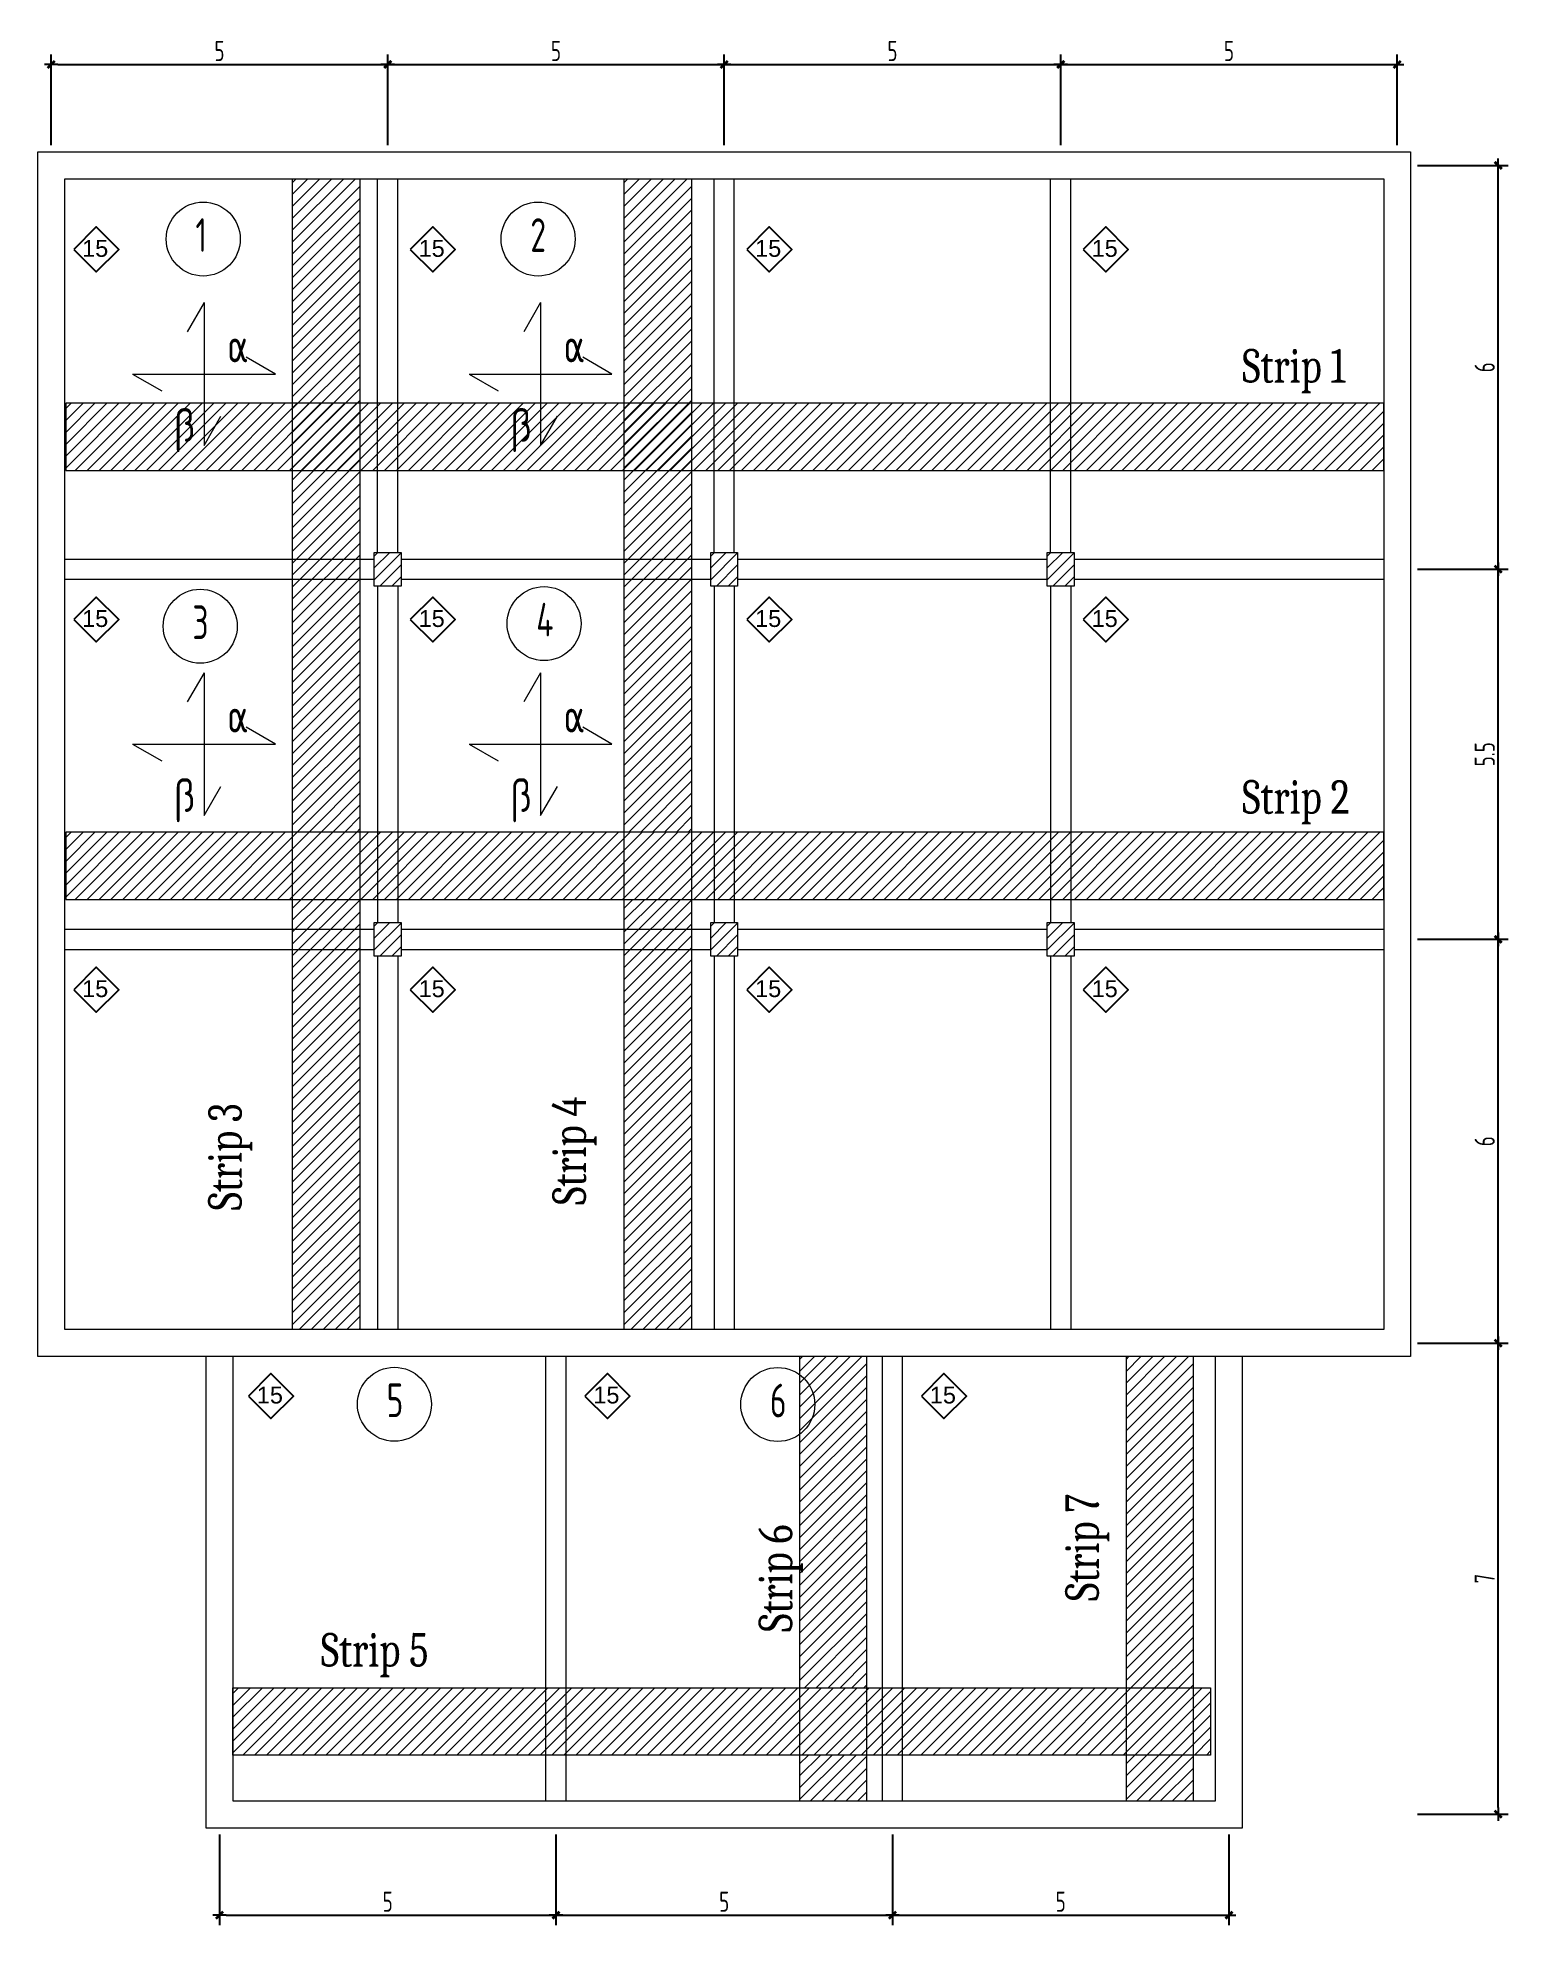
# Model space of a CAD drawing. Header units: metres. Extents: x 64 to 364, y 186 to 335.
# Drawn here: x 281.09 to 302.94, y 185.97 to 214.01 of the extents above; entities that cross this region are included whole.
import ezdxf

# ---------------------------------------------------------------- set-up
doc = ezdxf.new("R2010")
doc.units = ezdxf.units.M
doc.header["$MEASUREMENT"] = 0
for name, color, linetype in [('beam', 3, 'Continuous'), ('COLUMNS', 210, 'Continuous'), ('HATCH', 252, 'Continuous'), ('RC', 1, 'Continuous'), ('STEEL', 5, 'Continuous'), ('YQ_AXIS', 3, 'Continuous'), ('YQ_DIM', 3, 'Continuous')]:
    doc.layers.add(name, color=color, linetype=linetype)
doc.styles.add('1', font='arial.ttf')
doc.styles.add('YQ_DIM', font='SUPEROS.SHX', dxfattribs={"width": 0.8, "bigfont": 'HZDX.SHX'})
doc.dimstyles.new('yqm0_100', dxfattribs={"dimscale": 0.1, "dimtxt": 3, "dimasz": 1, "dimexe": 1.5, "dimexo": 3, "dimgap": 0.5, "dimtad": 1, "dimdec": 3, "dimdsep": 46, "dimtxsty": 'YQ_DIM', "dimblk": 'YQTICK', "dimcen": 0, "dimclrd": 256, "dimclre": 256, "dimclrt": 7, "dimadec": 1, "dimazin": 2, "dimtfac": 1, "dimtdec": 4, "dimtix": 1, "dimtmove": 2, "dimatfit": 2, "dimfxl": 1, "dimtolj": 1, "dimtzin": 0, "dimarcsym": 0})
pattern_1 = [(45, (0, -6.45064), (-0.088388348, 0.088388348), [])]

msp = doc.modelspace()

# ---------------------------------------------------------------- texts
at = {"layer": 'beam', "lineweight": 9, "char_height": 0.5, "attachment_point": 1, "style": 'YQ_DIM'}
for s, width, heights, insert in [('1', 0.713267, [0], (283.4299, 211.3312)), ('2', 0.713267, [0], (288.4061, 211.3312)), ('{\\fCambria Math|b0|i0|c0|p18;α}', 0.357085, [0], (283.9016, 209.6902)), ('{\\fCambria Math|b0|i0|c0|p18;α}', 0.357085, [0], (288.9016, 209.6902)), ('{\\fCambria Math|b0|i0|c0|p18;Strip 1}', 2.356456, [0.3506], (298.9829, 209.3893)), ('{\\fCambria Math|b0|i0|c0|p18;β}', 0.592009, [0], (283.1136, 208.5094)), ('{\\fCambria Math|b0|i0|c0|p18;β}', 0.592009, [0], (288.1136, 208.5094)), ('4', 0.713267, [0], (288.4944, 205.6167)), ('3', 0.713267, [0], (283.3853, 205.5782)), ('{\\fCambria Math|b0|i0|c0|p18;α}', 0.357085, [0], (283.9016, 204.1902)), ('{\\fCambria Math|b0|i0|c0|p18;α}', 0.357085, [0], (288.9016, 204.1902)), ('{\\fCambria Math|b0|i0|c0|p18;β}', 0.592009, [0], (283.1136, 203.0094)), ('{\\fCambria Math|b0|i0|c0|p18;β}', 0.592009, [0], (288.1136, 203.0094)), ('{\\fCambria Math|b0|i0|c0|p18;Strip 2}', 2.356456, [0.3506], (298.9829, 202.9833)), ('5', 0.713267, [0], (286.2708, 194.0171)), ('6', 0.713267, [0], (291.9673, 194.0138)), ('{\\fCambria Math|b0|i0|c0|p18;Strip 5}', 2.356456, [0.3506], (285.2923, 190.3099))]:
    msp.add_mtext_dynamic_manual_height_columns(s, width=width, gutter_width=1, heights=heights, dxfattribs=dict(at, insert=insert))
at = {"layer": 'beam', "lineweight": 9, "char_height": 0.5, "attachment_point": 1, "rotation": 90, "style": 'YQ_DIM'}
for s, insert in [('{\\fCambria Math|b0|i0|c0|p18;Strip 3}', (283.6188, 196.5883)), ('{\\fCambria Math|b0|i0|c0|p18;Strip 4}', (288.7328, 196.6702)), ('{\\fCambria Math|b0|i0|c0|p18;Strip 7}', (296.3544, 190.7839)), ('{\\fCambria Math|b0|i0|c0|p18;Strip 6}', (291.7985, 190.3254))]:
    msp.add_mtext_dynamic_manual_height_columns(s, width=2.356456, gutter_width=1, heights=[0.3506], dxfattribs=dict(at, insert=insert))
at = {"layer": 'YQ_DIM', "style": '1'}
for p in [(281.7459, 210.7583), (286.7459, 210.7583), (291.7459, 210.7583), (296.7459, 210.7583), (281.7459, 205.2583), (286.7459, 205.2583), (291.7459, 205.2583), (296.7459, 205.2583), (281.7459, 199.7583), (286.7459, 199.7583), (291.7459, 199.7583), (296.7459, 199.7583)]:
    msp.add_text('15', height=0.25, dxfattribs=at).set_placement(p)

# ---------------------------------------------------------------- blocks, each defined once
blk = doc.blocks.new('YQTICK')
blk.add_line((-1, 0), (1, 0))
at = {"const_width": 0.4}
blk.add_lwpolyline([(0.53, 0.53), (-0.53, -0.53)], dxfattribs=at)
blk = doc.blocks.new('*D81')
at = {"layer": 'Defpoints', "color": 0, "lineweight": 9, "transparency": 16777216}
for p in [(283.787, 187.617), (288.787, 187.617), (288.787, 186.117)]:
    blk.add_point(p, dxfattribs=at)
at = {"layer": 'YQ_DIM', "lineweight": -2, "transparency": 16777216}
for p, q in [((283.787, 187.317), (283.787, 185.967)), ((288.787, 187.317), (288.787, 185.967)), ((283.887, 186.117), (288.687, 186.117))]:
    blk.add_line(p, q, dxfattribs=at)
at = {"layer": 'YQ_DIM', "lineweight": -2, "transparency": 16777216, "xscale": 0.1, "yscale": 0.1, "zscale": 0.1, "rotation": 180}
blk.add_blockref('YQTICK', (283.787, 186.117), dxfattribs=at)
at = {"layer": 'YQ_DIM', "lineweight": -2, "transparency": 16777216, "xscale": 0.1, "yscale": 0.1, "zscale": 0.1}
blk.add_blockref('YQTICK', (288.787, 186.117), dxfattribs=at)
at = {"layer": 'YQ_DIM', "color": 7, "lineweight": 9, "transparency": 16777216, "insert": (286.287, 186.317), "char_height": 0.3, "attachment_point": 5, "style": 'YQ_DIM'}
blk.add_mtext('\\A1;5', dxfattribs=at)
blk = doc.blocks.new('*D82')
at = {"layer": 'Defpoints', "color": 0, "lineweight": 9, "transparency": 16777216}
for p in [(288.787, 187.617), (293.787, 187.617), (293.787, 186.117)]:
    blk.add_point(p, dxfattribs=at)
at = {"layer": 'YQ_DIM', "lineweight": -2, "transparency": 16777216}
for p, q in [((288.787, 187.317), (288.787, 185.967)), ((293.787, 187.317), (293.787, 185.967)), ((288.887, 186.117), (293.687, 186.117))]:
    blk.add_line(p, q, dxfattribs=at)
at = {"layer": 'YQ_DIM', "lineweight": -2, "transparency": 16777216, "xscale": 0.1, "yscale": 0.1, "zscale": 0.1, "rotation": 180}
blk.add_blockref('YQTICK', (288.787, 186.117), dxfattribs=at)
at = {"layer": 'YQ_DIM', "lineweight": -2, "transparency": 16777216, "xscale": 0.1, "yscale": 0.1, "zscale": 0.1}
blk.add_blockref('YQTICK', (293.787, 186.117), dxfattribs=at)
at = {"layer": 'YQ_DIM', "color": 7, "lineweight": 9, "transparency": 16777216, "insert": (291.287, 186.317), "char_height": 0.3, "attachment_point": 5, "style": 'YQ_DIM'}
blk.add_mtext('\\A1;5', dxfattribs=at)
blk = doc.blocks.new('*D83')
at = {"layer": 'Defpoints', "color": 0, "lineweight": 9, "transparency": 16777216}
for p in [(293.787, 187.617), (298.787, 187.617), (298.787, 186.117)]:
    blk.add_point(p, dxfattribs=at)
at = {"layer": 'YQ_DIM', "lineweight": -2, "transparency": 16777216}
for p, q in [((293.787, 187.317), (293.787, 185.967)), ((298.787, 187.317), (298.787, 185.967)), ((293.887, 186.117), (298.687, 186.117))]:
    blk.add_line(p, q, dxfattribs=at)
at = {"layer": 'YQ_DIM', "lineweight": -2, "transparency": 16777216, "xscale": 0.1, "yscale": 0.1, "zscale": 0.1, "rotation": 180}
blk.add_blockref('YQTICK', (293.787, 186.117), dxfattribs=at)
at = {"layer": 'YQ_DIM', "lineweight": -2, "transparency": 16777216, "xscale": 0.1, "yscale": 0.1, "zscale": 0.1}
blk.add_blockref('YQTICK', (298.787, 186.117), dxfattribs=at)
at = {"layer": 'YQ_DIM', "color": 7, "lineweight": 9, "transparency": 16777216, "insert": (296.287, 186.317), "char_height": 0.3, "attachment_point": 5, "style": 'YQ_DIM'}
blk.add_mtext('\\A1;5', dxfattribs=at)
blk = doc.blocks.new('*D84')
at = {"layer": 'Defpoints', "color": 0, "lineweight": 9, "transparency": 16777216}
for p in [(286.287, 213.617), (281.287, 212.117), (286.287, 212.117)]:
    blk.add_point(p, dxfattribs=at)
at = {"layer": 'YQ_DIM', "lineweight": -2, "transparency": 16777216}
for p, q in [((281.287, 212.417), (281.287, 213.767)), ((286.287, 212.417), (286.287, 213.767)), ((281.387, 213.617), (286.187, 213.617))]:
    blk.add_line(p, q, dxfattribs=at)
at = {"layer": 'YQ_DIM', "lineweight": -2, "transparency": 16777216, "xscale": 0.1, "yscale": 0.1, "zscale": 0.1, "rotation": 180}
blk.add_blockref('YQTICK', (281.287, 213.617), dxfattribs=at)
at = {"layer": 'YQ_DIM', "lineweight": -2, "transparency": 16777216, "xscale": 0.1, "yscale": 0.1, "zscale": 0.1}
blk.add_blockref('YQTICK', (286.287, 213.617), dxfattribs=at)
at = {"layer": 'YQ_DIM', "color": 7, "lineweight": 9, "transparency": 16777216, "insert": (283.787, 213.817), "char_height": 0.3, "attachment_point": 5, "style": 'YQ_DIM'}
blk.add_mtext('\\A1;5', dxfattribs=at)
blk = doc.blocks.new('*D85')
at = {"layer": 'Defpoints', "color": 0, "lineweight": 9, "transparency": 16777216}
for p in [(291.287, 213.617), (286.287, 212.117), (291.287, 212.117)]:
    blk.add_point(p, dxfattribs=at)
at = {"layer": 'YQ_DIM', "lineweight": -2, "transparency": 16777216}
for p, q in [((286.287, 212.417), (286.287, 213.767)), ((291.287, 212.417), (291.287, 213.767)), ((286.387, 213.617), (291.187, 213.617))]:
    blk.add_line(p, q, dxfattribs=at)
at = {"layer": 'YQ_DIM', "lineweight": -2, "transparency": 16777216, "xscale": 0.1, "yscale": 0.1, "zscale": 0.1, "rotation": 180}
blk.add_blockref('YQTICK', (286.287, 213.617), dxfattribs=at)
at = {"layer": 'YQ_DIM', "lineweight": -2, "transparency": 16777216, "xscale": 0.1, "yscale": 0.1, "zscale": 0.1}
blk.add_blockref('YQTICK', (291.287, 213.617), dxfattribs=at)
at = {"layer": 'YQ_DIM', "color": 7, "lineweight": 9, "transparency": 16777216, "insert": (288.787, 213.817), "char_height": 0.3, "attachment_point": 5, "style": 'YQ_DIM'}
blk.add_mtext('\\A1;5', dxfattribs=at)
blk = doc.blocks.new('*D86')
at = {"layer": 'Defpoints', "color": 0, "lineweight": 9, "transparency": 16777216}
for p in [(296.287, 213.617), (291.287, 212.117), (296.287, 212.117)]:
    blk.add_point(p, dxfattribs=at)
at = {"layer": 'YQ_DIM', "lineweight": -2, "transparency": 16777216}
for p, q in [((291.287, 212.417), (291.287, 213.767)), ((296.287, 212.417), (296.287, 213.767)), ((291.387, 213.617), (296.187, 213.617))]:
    blk.add_line(p, q, dxfattribs=at)
at = {"layer": 'YQ_DIM', "lineweight": -2, "transparency": 16777216, "xscale": 0.1, "yscale": 0.1, "zscale": 0.1, "rotation": 180}
blk.add_blockref('YQTICK', (291.287, 213.617), dxfattribs=at)
at = {"layer": 'YQ_DIM', "lineweight": -2, "transparency": 16777216, "xscale": 0.1, "yscale": 0.1, "zscale": 0.1}
blk.add_blockref('YQTICK', (296.287, 213.617), dxfattribs=at)
at = {"layer": 'YQ_DIM', "color": 7, "lineweight": 9, "transparency": 16777216, "insert": (293.787, 213.817), "char_height": 0.3, "attachment_point": 5, "style": 'YQ_DIM'}
blk.add_mtext('\\A1;5', dxfattribs=at)
blk = doc.blocks.new('*D87')
at = {"layer": 'Defpoints', "color": 0, "lineweight": 9, "transparency": 16777216}
for p in [(301.287, 213.617), (296.287, 212.117), (301.287, 212.117)]:
    blk.add_point(p, dxfattribs=at)
at = {"layer": 'YQ_DIM', "lineweight": -2, "transparency": 16777216}
for p, q in [((296.287, 212.417), (296.287, 213.767)), ((301.287, 212.417), (301.287, 213.767)), ((296.387, 213.617), (301.187, 213.617))]:
    blk.add_line(p, q, dxfattribs=at)
at = {"layer": 'YQ_DIM', "lineweight": -2, "transparency": 16777216, "xscale": 0.1, "yscale": 0.1, "zscale": 0.1, "rotation": 180}
blk.add_blockref('YQTICK', (296.287, 213.617), dxfattribs=at)
at = {"layer": 'YQ_DIM', "lineweight": -2, "transparency": 16777216, "xscale": 0.1, "yscale": 0.1, "zscale": 0.1}
blk.add_blockref('YQTICK', (301.287, 213.617), dxfattribs=at)
at = {"layer": 'YQ_DIM', "color": 7, "lineweight": 9, "transparency": 16777216, "insert": (298.787, 213.817), "char_height": 0.3, "attachment_point": 5, "style": 'YQ_DIM'}
blk.add_mtext('\\A1;5', dxfattribs=at)
blk = doc.blocks.new('*D88')
at = {"layer": 'Defpoints', "color": 0, "lineweight": 9, "transparency": 16777216}
for p in [(301.287, 194.617), (302.787, 194.617), (301.287, 187.617)]:
    blk.add_point(p, dxfattribs=at)
at = {"layer": 'YQ_DIM', "lineweight": -2, "transparency": 16777216}
for p, q in [((301.587, 194.617), (302.937, 194.617)), ((302.787, 187.717), (302.787, 194.517)), ((301.587, 187.617), (302.937, 187.617))]:
    blk.add_line(p, q, dxfattribs=at)
at = {"layer": 'YQ_DIM', "lineweight": -2, "transparency": 16777216, "xscale": 0.1, "yscale": 0.1, "zscale": 0.1}
for p, rotation in [((302.787, 194.617), 90), ((302.787, 187.617), 270)]:
    blk.add_blockref('YQTICK', p, dxfattribs=dict(at, rotation=rotation))
at = {"layer": 'YQ_DIM', "color": 7, "lineweight": 9, "transparency": 16777216, "insert": (302.587, 191.117), "char_height": 0.3, "attachment_point": 5, "rotation": 90, "style": 'YQ_DIM'}
blk.add_mtext('\\A1;7', dxfattribs=at)
blk = doc.blocks.new('*D89')
at = {"layer": 'Defpoints', "color": 0, "lineweight": 9, "transparency": 16777216}
for p in [(301.287, 200.617), (302.787, 200.617), (301.287, 194.617)]:
    blk.add_point(p, dxfattribs=at)
at = {"layer": 'YQ_DIM', "lineweight": -2, "transparency": 16777216}
for p, q in [((301.587, 200.617), (302.937, 200.617)), ((302.787, 194.717), (302.787, 200.517)), ((301.587, 194.617), (302.937, 194.617))]:
    blk.add_line(p, q, dxfattribs=at)
at = {"layer": 'YQ_DIM', "lineweight": -2, "transparency": 16777216, "xscale": 0.1, "yscale": 0.1, "zscale": 0.1}
for p, rotation in [((302.787, 200.617), 90), ((302.787, 194.617), 270)]:
    blk.add_blockref('YQTICK', p, dxfattribs=dict(at, rotation=rotation))
at = {"layer": 'YQ_DIM', "color": 7, "lineweight": 9, "transparency": 16777216, "insert": (302.587, 197.617), "char_height": 0.3, "attachment_point": 5, "rotation": 90, "style": 'YQ_DIM'}
blk.add_mtext('\\A1;6', dxfattribs=at)
blk = doc.blocks.new('*D90')
at = {"layer": 'Defpoints', "color": 0, "lineweight": 9, "transparency": 16777216}
for p in [(301.287, 206.117), (302.787, 206.117), (301.287, 200.617)]:
    blk.add_point(p, dxfattribs=at)
at = {"layer": 'YQ_DIM', "lineweight": -2, "transparency": 16777216}
for p, q in [((301.587, 206.117), (302.937, 206.117)), ((302.787, 200.717), (302.787, 206.017)), ((301.587, 200.617), (302.937, 200.617))]:
    blk.add_line(p, q, dxfattribs=at)
at = {"layer": 'YQ_DIM', "lineweight": -2, "transparency": 16777216, "xscale": 0.1, "yscale": 0.1, "zscale": 0.1}
for p, rotation in [((302.787, 206.117), 90), ((302.787, 200.617), 270)]:
    blk.add_blockref('YQTICK', p, dxfattribs=dict(at, rotation=rotation))
at = {"layer": 'YQ_DIM', "color": 7, "lineweight": 9, "transparency": 16777216, "insert": (302.587, 203.367), "char_height": 0.3, "attachment_point": 5, "rotation": 90, "style": 'YQ_DIM'}
blk.add_mtext('\\A1;5.5', dxfattribs=at)
blk = doc.blocks.new('*D91')
at = {"layer": 'Defpoints', "color": 0, "lineweight": 9, "transparency": 16777216}
for p in [(301.287, 212.117), (302.787, 212.117), (301.287, 206.117)]:
    blk.add_point(p, dxfattribs=at)
at = {"layer": 'YQ_DIM', "lineweight": -2, "transparency": 16777216}
for p, q in [((301.587, 212.117), (302.937, 212.117)), ((302.787, 206.217), (302.787, 212.017)), ((301.587, 206.117), (302.937, 206.117))]:
    blk.add_line(p, q, dxfattribs=at)
at = {"layer": 'YQ_DIM', "lineweight": -2, "transparency": 16777216, "xscale": 0.1, "yscale": 0.1, "zscale": 0.1}
for p, rotation in [((302.787, 212.117), 90), ((302.787, 206.117), 270)]:
    blk.add_blockref('YQTICK', p, dxfattribs=dict(at, rotation=rotation))
at = {"layer": 'YQ_DIM', "color": 7, "lineweight": 9, "transparency": 16777216, "insert": (302.587, 209.117), "char_height": 0.3, "attachment_point": 5, "rotation": 90, "style": 'YQ_DIM'}
blk.add_mtext('\\A1;6', dxfattribs=at)
blk = doc.blocks.new('*U73')
at = {"layer": 'YQ_DIM'}
blk.add_lwpolyline([(-0.334, 0), (0, -0.334), (0.334, 0), (0, 0.334)], close=True, dxfattribs=at)
at = {"layer": 'YQ_DIM', "style": '1'}
blk.add_text('15', height=0.25, dxfattribs=at).set_placement((-0.21, -0.11))
blk = doc.blocks.new('*U74')
at = {"layer": 'YQ_AXIS', "color": 0, "linetype": 'ByBlock', "lineweight": -2, "transparency": 16777216}
for p in [(0, 0), (5, 0), (10, 0)]:
    blk.add_blockref('*U73', p, dxfattribs=at)
blk = doc.blocks.new('*U75')
at = {"layer": 'beam', "lineweight": 9}
for p, q in [((-2.3, 0.15), (2.3, 0.15)), ((-2.3, -0.15), (2.3, -0.15))]:
    blk.add_line(p, q, dxfattribs=at)
blk = doc.blocks.new('*U76')
at = {"layer": 'HATCH', "color": 0, "linetype": 'ByBlock', "lineweight": -2, "transparency": 16777216}
for p in [(-15, 0), (-10, 0), (-5, 0), (0, 0), (-15, -5.5), (-10, -5.5), (-5, -5.5), (0, -5.5)]:
    blk.add_blockref('*U75', p, dxfattribs=at)
blk = doc.blocks.new('*U77')
at = {"layer": 'beam', "lineweight": 9}
for p, q in [((-0.15, -2.775), (-0.15, 2.775)), ((0.15, -2.775), (0.15, 2.775))]:
    blk.add_line(p, q, dxfattribs=at)
blk = doc.blocks.new('*U78')
at = {"layer": 'HATCH', "color": 0, "linetype": 'ByBlock', "lineweight": -2, "transparency": 16777216}
for p in [(-10, 0), (-5, 0), (0, 0)]:
    blk.add_blockref('*U77', p, dxfattribs=at)
blk = doc.blocks.new('*U79')
at = {"layer": 'beam', "lineweight": 9}
for p, q in [((-0.15, 5.525), (-0.15, 0.525)), ((0.15, 5.525), (0.15, 0.525)), ((-0.15, 0.025), (-0.15, -5.525)), ((0.15, 0.025), (0.15, -5.525))]:
    blk.add_line(p, q, dxfattribs=at)
blk = doc.blocks.new('*U80')
at = {"layer": 'beam', "color": 0, "linetype": 'ByBlock', "lineweight": -2, "transparency": 16777216}
for p in [(0, 0), (5, 0), (10, 0)]:
    blk.add_blockref('*U79', p, dxfattribs=at)

# ---------------------------------------------------------------- dimensions: what is measured, and where the dimension line sits
at = {"layer": 'YQ_DIM', "lineweight": 9}
for base, p1, p2, picture, middle in [((286.2868, 213.6167), (281.2868, 212.1167), (286.2868, 212.1167), '*D84', (283.7868, 213.8167)), ((291.2868, 213.6167), (286.2868, 212.1167), (291.2868, 212.1167), '*D85', (288.7868, 213.8167)), ((296.2868, 213.6167), (291.2868, 212.1167), (296.2868, 212.1167), '*D86', (293.7868, 213.8167)), ((301.2868, 213.6167), (296.2868, 212.1167), (301.2868, 212.1167), '*D87', (298.7868, 213.8167)), ((288.7868, 186.1167), (283.7868, 187.6167), (288.7868, 187.6167), '*D81', (286.2868, 186.3167)), ((293.7868, 186.1167), (288.7868, 187.6167), (293.7868, 187.6167), '*D82', (291.2868, 186.3167)), ((298.7868, 186.1167), (293.7868, 187.6167), (298.7868, 187.6167), '*D83', (296.2868, 186.3167))]:
    dim = msp.add_linear_dim(base=base, p1=p1, p2=p2, dimstyle='yqm0_100', dxfattribs=at)
    dim.commit()
    dim.dimension.update_dxf_attribs({"geometry": picture, "text_midpoint": middle})
for base, p1, p2, picture, middle in [((302.7868, 212.1167), (301.2868, 206.1167), (301.2868, 212.1167), '*D91', (302.5868, 209.1167)), ((302.7868, 206.1167), (301.2868, 200.6167), (301.2868, 206.1167), '*D90', (302.5868, 203.3667)), ((302.7868, 200.6167), (301.2868, 194.6167), (301.2868, 200.6167), '*D89', (302.5868, 197.6167)), ((302.7868, 194.6167), (301.2868, 187.6167), (301.2868, 194.6167), '*D88', (302.5868, 191.1167))]:
    dim = msp.add_linear_dim(base=base, p1=p1, p2=p2, angle=90, dimstyle='yqm0_100', dxfattribs=at)
    dim.commit()
    dim.dimension.update_dxf_attribs({"geometry": picture, "text_midpoint": middle})

# ---------------------------------------------------------------- hatches: boundary and pattern name
at = {"layer": 'HATCH', "lineweight": 9}
h = msp.add_hatch(dxfattribs=at)
h.set_pattern_fill('ANSI31', color=256)
h.set_pattern_definition([(45, (14.19409, -51.08443), (-0.088388348, 0.088388348), [])])
h.paths.add_polyline_path([(286.4868, 206.3667), (286.0868, 206.3667), (286.0868, 205.8667), (286.4868, 205.8667)])
h = msp.add_hatch(dxfattribs=at)
h.set_pattern_fill('ANSI31', color=256)
h.set_pattern_definition([(45, (19.19409, -51.08443), (-0.088388348, 0.088388348), [])])
h.paths.add_polyline_path([(291.4868, 206.3667), (291.0868, 206.3667), (291.0868, 205.8667), (291.4868, 205.8667)])
h = msp.add_hatch(dxfattribs=at)
h.set_pattern_fill('ANSI31', color=256)
h.set_pattern_definition([(45, (24.19409, -51.08443), (-0.088388348, 0.088388348), [])])
h.paths.add_polyline_path([(296.4868, 206.3667), (296.0868, 206.3667), (296.0868, 205.8667), (296.4868, 205.8667)])
h = msp.add_hatch(dxfattribs=at)
h.set_pattern_fill('ANSI31', color=256)
h.set_pattern_definition([(45, (14.19409, -56.58443), (-0.088388348, 0.088388348), [])])
h.paths.add_polyline_path([(286.4868, 200.8667), (286.0868, 200.8667), (286.0868, 200.3667), (286.4868, 200.3667)])
h = msp.add_hatch(dxfattribs=at)
h.set_pattern_fill('ANSI31', color=256)
h.set_pattern_definition([(45, (19.19409, -56.58443), (-0.088388348, 0.088388348), [])])
h.paths.add_polyline_path([(291.4868, 200.8667), (291.0868, 200.8667), (291.0868, 200.3667), (291.4868, 200.3667)])
h = msp.add_hatch(dxfattribs=at)
h.set_pattern_fill('ANSI31', color=256)
h.set_pattern_definition([(45, (24.19409, -56.58443), (-0.088388348, 0.088388348), [])])
h.paths.add_polyline_path([(296.4868, 200.8667), (296.0868, 200.8667), (296.0868, 200.3667), (296.4868, 200.3667)])
at = {"layer": 'STEEL', "lineweight": 9}
h = msp.add_hatch(dxfattribs=at)
h.set_pattern_fill('ANSI31', color=256)
h.paths.add_polyline_path([(285.8734, 200.4667), (284.8734, 200.4667), (284.8734, 194.8172), (285.8734, 194.8172)])
h.paths.add_polyline_path([(285.8734, 200.7667), (284.8734, 200.7667), (284.8734, 200.4667), (285.8734, 200.4667)])
h.paths.add_polyline_path([(285.8734, 201.2106), (284.8734, 201.2106), (284.8734, 200.7667), (285.8734, 200.7667)])
h.paths.add_polyline_path([(285.8734, 205.9667), (284.8734, 205.9667), (284.8734, 202.2106), (285.8734, 202.2106)])
h.paths.add_polyline_path([(285.8734, 211.9167), (284.8734, 211.9167), (284.8734, 206.2667), (285.8734, 206.2667)])
h.paths.add_polyline_path([(285.8734, 206.2667), (284.8734, 206.2667), (284.8734, 205.9667), (285.8734, 205.9667)])
h = msp.add_hatch(dxfattribs=at)
h.set_pattern_fill('ANSI31', color=256)
h.set_pattern_definition([(45, (4.92711, 0), (-0.088388348, 0.088388348), [])])
h.paths.add_polyline_path([(290.8005, 200.4667), (289.8005, 200.4667), (289.8005, 194.8172), (290.8005, 194.8172)])
h.paths.add_polyline_path([(290.8005, 200.7667), (289.8005, 200.7667), (289.8005, 200.4667), (290.8005, 200.4667)])
h.paths.add_polyline_path([(290.8005, 201.2106), (289.8005, 201.2106), (289.8005, 200.7667), (290.8005, 200.7667)])
h.paths.add_polyline_path([(290.8005, 205.9667), (289.8005, 205.9667), (289.8005, 202.2106), (290.8005, 202.2106)])
h.paths.add_polyline_path([(290.8005, 211.9167), (289.8005, 211.9167), (289.8005, 206.2667), (290.8005, 206.2667)])
h.paths.add_polyline_path([(290.8005, 206.2667), (289.8005, 206.2667), (289.8005, 205.9667), (290.8005, 205.9667)])
h = msp.add_hatch(dxfattribs=at)
h.set_pattern_fill('ANSI31', color=256)
h.set_pattern_definition([(45, (0, 6.37306), (-0.088388348, 0.088388348), [])])
h.paths.add_polyline_path([(286.1368, 208.5836), (281.502, 208.5836), (281.502, 207.5836), (286.1368, 207.5836)])
h.paths.add_polyline_path([(286.4368, 208.5836), (286.1368, 208.5836), (286.1368, 207.5836), (286.4368, 207.5836)])
h.paths.add_polyline_path([(296.1368, 208.5836), (291.4368, 208.5836), (291.4368, 207.5836), (296.1368, 207.5836)])
h.paths.add_polyline_path([(291.1368, 208.5836), (286.4368, 208.5836), (286.4368, 207.5836), (291.1368, 207.5836)])
h.paths.add_polyline_path([(301.0868, 208.5836), (296.4368, 208.5836), (296.4368, 207.5836), (301.0868, 207.5836)])
h.paths.add_polyline_path([(296.4368, 208.5836), (296.1368, 208.5836), (296.1368, 207.5836), (296.4368, 207.5836)])
h.paths.add_polyline_path([(291.4368, 208.5836), (291.1368, 208.5836), (291.1368, 207.5836), (291.4368, 207.5836)])
h = msp.add_hatch(dxfattribs=at)
h.set_pattern_fill('ANSI31', color=256)
h.set_pattern_definition(pattern_1)
h.paths.add_polyline_path([(281.502, 202.2106), (281.502, 201.2106), (286.1368, 201.2106), (286.1368, 202.2106)], flags=17)
h.paths.add_polyline_path([(291.1368, 202.2106), (286.4368, 202.2106), (286.4368, 201.2106), (291.1368, 201.2106)], flags=16)
h.paths.add_polyline_path([(286.4368, 202.2106), (286.1368, 202.2106), (286.1368, 201.2106), (286.4368, 201.2106)], flags=16)
h.paths.add_polyline_path([(291.4368, 202.2106), (291.1368, 202.2106), (291.1368, 201.2106), (291.4368, 201.2106)], flags=16)
h.paths.add_polyline_path([(296.1368, 202.2106), (291.4368, 202.2106), (291.4368, 201.2106), (296.1368, 201.2106)], flags=16)
h.paths.add_polyline_path([(296.4368, 202.2106), (296.1368, 202.2106), (296.1368, 201.2106), (296.4368, 201.2106)], flags=16)
h.paths.add_polyline_path([(296.4368, 202.2106), (296.4368, 201.2106), (301.0868, 201.2106), (301.0868, 202.2106)], flags=16)
h.paths.add_polyline_path([(301.0868, 202.2106), (281.502, 202.2106), (281.502, 201.2106), (301.0868, 201.2106)])
h.paths.add_polyline_path([(282.9382, 199.5873), (283.5175, 199.5873), (283.5175, 203.9749), (282.9382, 203.9749)], flags=9)
h.paths.add_polyline_path([(287.9382, 199.5873), (288.5175, 199.5873), (288.5175, 203.9749), (287.9382, 203.9749)], flags=9)
h.paths.add_polyline_path([(292.9382, 199.5873), (293.5175, 199.5873), (293.5175, 203.9749), (292.9382, 203.9749)], flags=9)
h.paths.add_polyline_path([(297.9382, 199.5873), (298.5175, 199.5873), (298.5175, 203.9749), (297.9382, 203.9749)], flags=9)
h = msp.add_hatch(dxfattribs=at)
h.set_pattern_fill('ANSI31', color=256)
h.set_pattern_definition(pattern_1)
h.paths.add_polyline_path([(291.1368, 202.2106), (286.4368, 202.2106), (286.4368, 201.2106), (291.1368, 201.2106)], flags=17)
h.paths.add_polyline_path([(286.4368, 202.2106), (286.4368, 201.2106), (291.1368, 201.2106), (291.1368, 202.2106)], flags=17)
h.paths.add_polyline_path([(287.9382, 199.5873), (288.5175, 199.5873), (288.5175, 203.9749), (287.9382, 203.9749)], flags=9)
h = msp.add_hatch(dxfattribs=at)
h.set_pattern_fill('ANSI31', color=256)
h.paths.add_polyline_path([(286.1368, 202.2106), (281.502, 202.2106), (281.502, 201.2106), (286.1368, 201.2106)])
h.paths.add_polyline_path([(286.4368, 202.2106), (286.1368, 202.2106), (286.1368, 201.2106), (286.4368, 201.2106)])
h.paths.add_polyline_path([(296.1368, 202.2106), (291.4368, 202.2106), (291.4368, 201.2106), (296.1368, 201.2106)])
h.paths.add_polyline_path([(291.1368, 202.2106), (286.4368, 202.2106), (286.4368, 201.2106), (291.1368, 201.2106)])
h.paths.add_polyline_path([(301.0868, 202.2106), (296.4368, 202.2106), (296.4368, 201.2106), (301.0868, 201.2106)])
h.paths.add_polyline_path([(296.4368, 202.2106), (296.1368, 202.2106), (296.1368, 201.2106), (296.4368, 201.2106)])
h.paths.add_polyline_path([(291.4368, 202.2106), (291.1368, 202.2106), (291.1368, 201.2106), (291.4368, 201.2106)])
h = msp.add_hatch(dxfattribs=at)
h.set_pattern_fill('ANSI31', color=256)
h.set_pattern_definition([(45, (-4.85117, 0), (-0.088388348, 0.088388348), [])])
h.paths.add_polyline_path([(293.4071, 194.4167), (292.4071, 194.4167), (292.4071, 191.2111), (292.4781, 191.1702), (292.4071, 191.1702), (292.4071, 189.4956), (293.4071, 189.4956)])
h.paths.add_polyline_path([(293.4071, 188.4956), (292.4071, 188.4956), (292.4071, 187.8167), (293.4071, 187.8167)])
h = msp.add_hatch(dxfattribs=at)
h.set_pattern_fill('ANSI31', color=256)
h.paths.add_polyline_path([(298.2583, 194.4167), (297.2583, 194.4167), (297.2583, 191.2111), (297.3292, 191.1702), (297.2583, 191.1702), (297.2583, 189.4956), (298.2583, 189.4956)])
h.paths.add_polyline_path([(298.2583, 188.4956), (297.2583, 188.4956), (297.2583, 187.8167), (298.2583, 187.8167)])
h = msp.add_hatch(dxfattribs=at)
h.set_pattern_fill('ANSI31', color=256)
h.paths.add_polyline_path([(298.5133, 189.4956), (293.9368, 189.4956), (293.9368, 188.4956), (298.5133, 188.4956)])
h.paths.add_polyline_path([(293.6368, 189.4956), (288.9368, 189.4956), (288.9368, 188.4956), (293.6368, 188.4956)])
h.paths.add_polyline_path([(288.6368, 189.4956), (283.9868, 189.4956), (283.9868, 188.4956), (288.6368, 188.4956)])
h.paths.add_polyline_path([(288.9368, 189.4956), (288.6368, 189.4956), (288.6368, 188.4956), (288.9368, 188.4956)])
h.paths.add_polyline_path([(293.9368, 189.4956), (293.6368, 189.4956), (293.6368, 188.4956), (293.9368, 188.4956)])

# ---------------------------------------------------------------- linework, layer by layer
at = {"layer": 'beam', "lineweight": 9}
for p, q in [((283.5578, 210.0783), (283.3078, 209.6453)), ((283.5578, 210.0783), (283.5578, 207.9559)), ((288.5578, 210.0783), (288.3078, 209.6453)), ((288.5578, 210.0783), (288.5578, 207.9559)), ((284.619, 209.0171), (284.186, 209.2671)), ((289.619, 209.0171), (289.186, 209.2671)), ((282.4965, 209.0171), (284.619, 209.0171)), ((282.4965, 209.0171), (282.9295, 208.7671)), ((287.4965, 209.0171), (289.619, 209.0171)), ((287.4965, 209.0171), (287.9295, 208.7671)), ((283.5578, 207.9559), (283.8078, 208.3889)), ((288.5578, 207.9559), (288.8078, 208.3889)), ((283.5578, 204.5783), (283.3078, 204.1453)), ((283.5578, 204.5783), (283.5578, 202.4559)), ((288.5578, 204.5783), (288.3078, 204.1453)), ((288.5578, 204.5783), (288.5578, 202.4559)), ((284.619, 203.5171), (284.186, 203.7671)), ((289.619, 203.5171), (289.186, 203.7671)), ((282.4965, 203.5171), (284.619, 203.5171)), ((282.4965, 203.5171), (282.9295, 203.2671)), ((287.4965, 203.5171), (289.619, 203.5171)), ((287.4965, 203.5171), (287.9295, 203.2671)), ((283.5578, 202.4559), (283.8078, 202.8889)), ((288.5578, 202.4559), (288.8078, 202.8889)), ((288.6368, 187.8167), (288.6368, 194.4167)), ((288.9368, 187.8167), (288.9368, 194.4167)), ((293.6368, 187.8167), (293.6368, 194.4167)), ((293.9368, 187.8167), (293.9368, 194.4167))]:
    msp.add_line(p, q, dxfattribs=at)
for points in [[(284.8734, 211.9167), (285.8734, 211.9167), (285.8734, 194.8172), (284.8734, 194.8172)], [(289.8005, 211.9167), (290.8005, 211.9167), (290.8005, 194.8172), (289.8005, 194.8172)], [(301.0868, 208.5836), (281.502, 208.5836), (281.502, 207.5836), (301.0868, 207.5836)], [(301.0868, 202.2106), (281.502, 202.2106), (281.502, 201.2106), (301.0868, 201.2106)], [(293.4071, 194.4167), (292.4071, 194.4167), (292.4071, 187.8167), (293.4071, 187.8167)], [(298.2583, 194.4167), (297.2583, 194.4167), (297.2583, 187.8167), (298.2583, 187.8167)], [(283.9868, 189.4956), (298.5133, 189.4956), (298.5133, 188.4956), (283.9868, 188.4956)]]:
    msp.add_lwpolyline(points, close=True, dxfattribs=at)
for centre in [(283.5454, 211.0223), (288.5216, 211.0223), (283.5008, 205.2693), (288.6099, 205.3078), (286.3862, 193.7082), (292.0828, 193.7049)]:
    msp.add_circle(centre, 0.5496, dxfattribs=at)
at = {"layer": 'COLUMNS', "lineweight": 9}
for points in [[(286.0868, 206.3667), (286.4868, 206.3667), (286.4868, 205.8667), (286.0868, 205.8667)], [(291.0868, 206.3667), (291.4868, 206.3667), (291.4868, 205.8667), (291.0868, 205.8667)], [(296.0868, 206.3667), (296.4868, 206.3667), (296.4868, 205.8667), (296.0868, 205.8667)], [(286.0868, 200.8667), (286.4868, 200.8667), (286.4868, 200.3667), (286.0868, 200.3667)], [(291.0868, 200.8667), (291.4868, 200.8667), (291.4868, 200.3667), (291.0868, 200.3667)], [(296.0868, 200.8667), (296.4868, 200.8667), (296.4868, 200.3667), (296.0868, 200.3667)]]:
    msp.add_lwpolyline(points, close=True, dxfattribs=at)
at = {"layer": 'RC', "lineweight": 9}
for p, q in [((281.0868, 194.4167), (281.0868, 212.3167)), ((281.0868, 212.3167), (301.4868, 212.3167)), ((301.4868, 212.3167), (301.4868, 194.4167)), ((281.4868, 194.8167), (281.4868, 211.9167)), ((281.4868, 211.9167), (301.0868, 211.9167)), ((301.0868, 211.9167), (301.0868, 194.8167)), ((301.0868, 194.8167), (281.4868, 194.8167)), ((301.4868, 194.4167), (281.0868, 194.4167)), ((283.5868, 194.4167), (283.5868, 187.4167)), ((283.9868, 194.4167), (283.9868, 187.8167)), ((298.5868, 187.8167), (298.5868, 194.4167)), ((298.9868, 187.4167), (298.9868, 194.4167)), ((283.9868, 187.8167), (298.5868, 187.8167)), ((283.5868, 187.4167), (298.9868, 187.4167))]:
    msp.add_line(p, q, dxfattribs=at)
at = {"layer": 'YQ_DIM'}
for points in [[(281.6219, 210.8687), (281.9557, 210.535), (282.2894, 210.8687), (281.9557, 211.2024)], [(286.6219, 210.8687), (286.9557, 210.535), (287.2894, 210.8687), (286.9557, 211.2024)], [(291.6219, 210.8687), (291.9557, 210.535), (292.2894, 210.8687), (291.9557, 211.2024)], [(296.6219, 210.8687), (296.9557, 210.535), (297.2894, 210.8687), (296.9557, 211.2024)], [(281.6219, 205.3687), (281.9557, 205.035), (282.2894, 205.3687), (281.9557, 205.7024)], [(286.6219, 205.3687), (286.9557, 205.035), (287.2894, 205.3687), (286.9557, 205.7024)], [(291.6219, 205.3687), (291.9557, 205.035), (292.2894, 205.3687), (291.9557, 205.7024)], [(296.6219, 205.3687), (296.9557, 205.035), (297.2894, 205.3687), (296.9557, 205.7024)], [(281.6219, 199.8687), (281.9557, 199.535), (282.2894, 199.8687), (281.9557, 200.2024)], [(286.6219, 199.8687), (286.9557, 199.535), (287.2894, 199.8687), (286.9557, 200.2024)], [(291.6219, 199.8687), (291.9557, 199.535), (292.2894, 199.8687), (291.9557, 200.2024)], [(296.6219, 199.8687), (296.9557, 199.535), (297.2894, 199.8687), (296.9557, 200.2024)]]:
    msp.add_lwpolyline(points, close=True, dxfattribs=at)

# ---------------------------------------------------------------- block references
at = {"layer": 'beam', "lineweight": 9}
msp.add_blockref('*U80', (286.2868, 200.3417), dxfattribs=at)
at = {"layer": 'HATCH', "lineweight": 9}
for name, p in [('*U78', (296.2868, 209.1417)), ('*U76', (298.7868, 206.1167))]:
    msp.add_blockref(name, p, dxfattribs=at)
at = {"layer": 'YQ_AXIS', "lineweight": 9}
msp.add_blockref('*U74', (284.5519, 193.8299), dxfattribs=at)

msp.set_redraw_order([(e.dxf.handle, doc.entitydb.next_handle()) for e in msp.query("TEXT MTEXT ATTDEF DIMENSION ARC_DIMENSION")])  # texts and dimensions are drawn at this point

doc.saveas('drawing.dxf')
